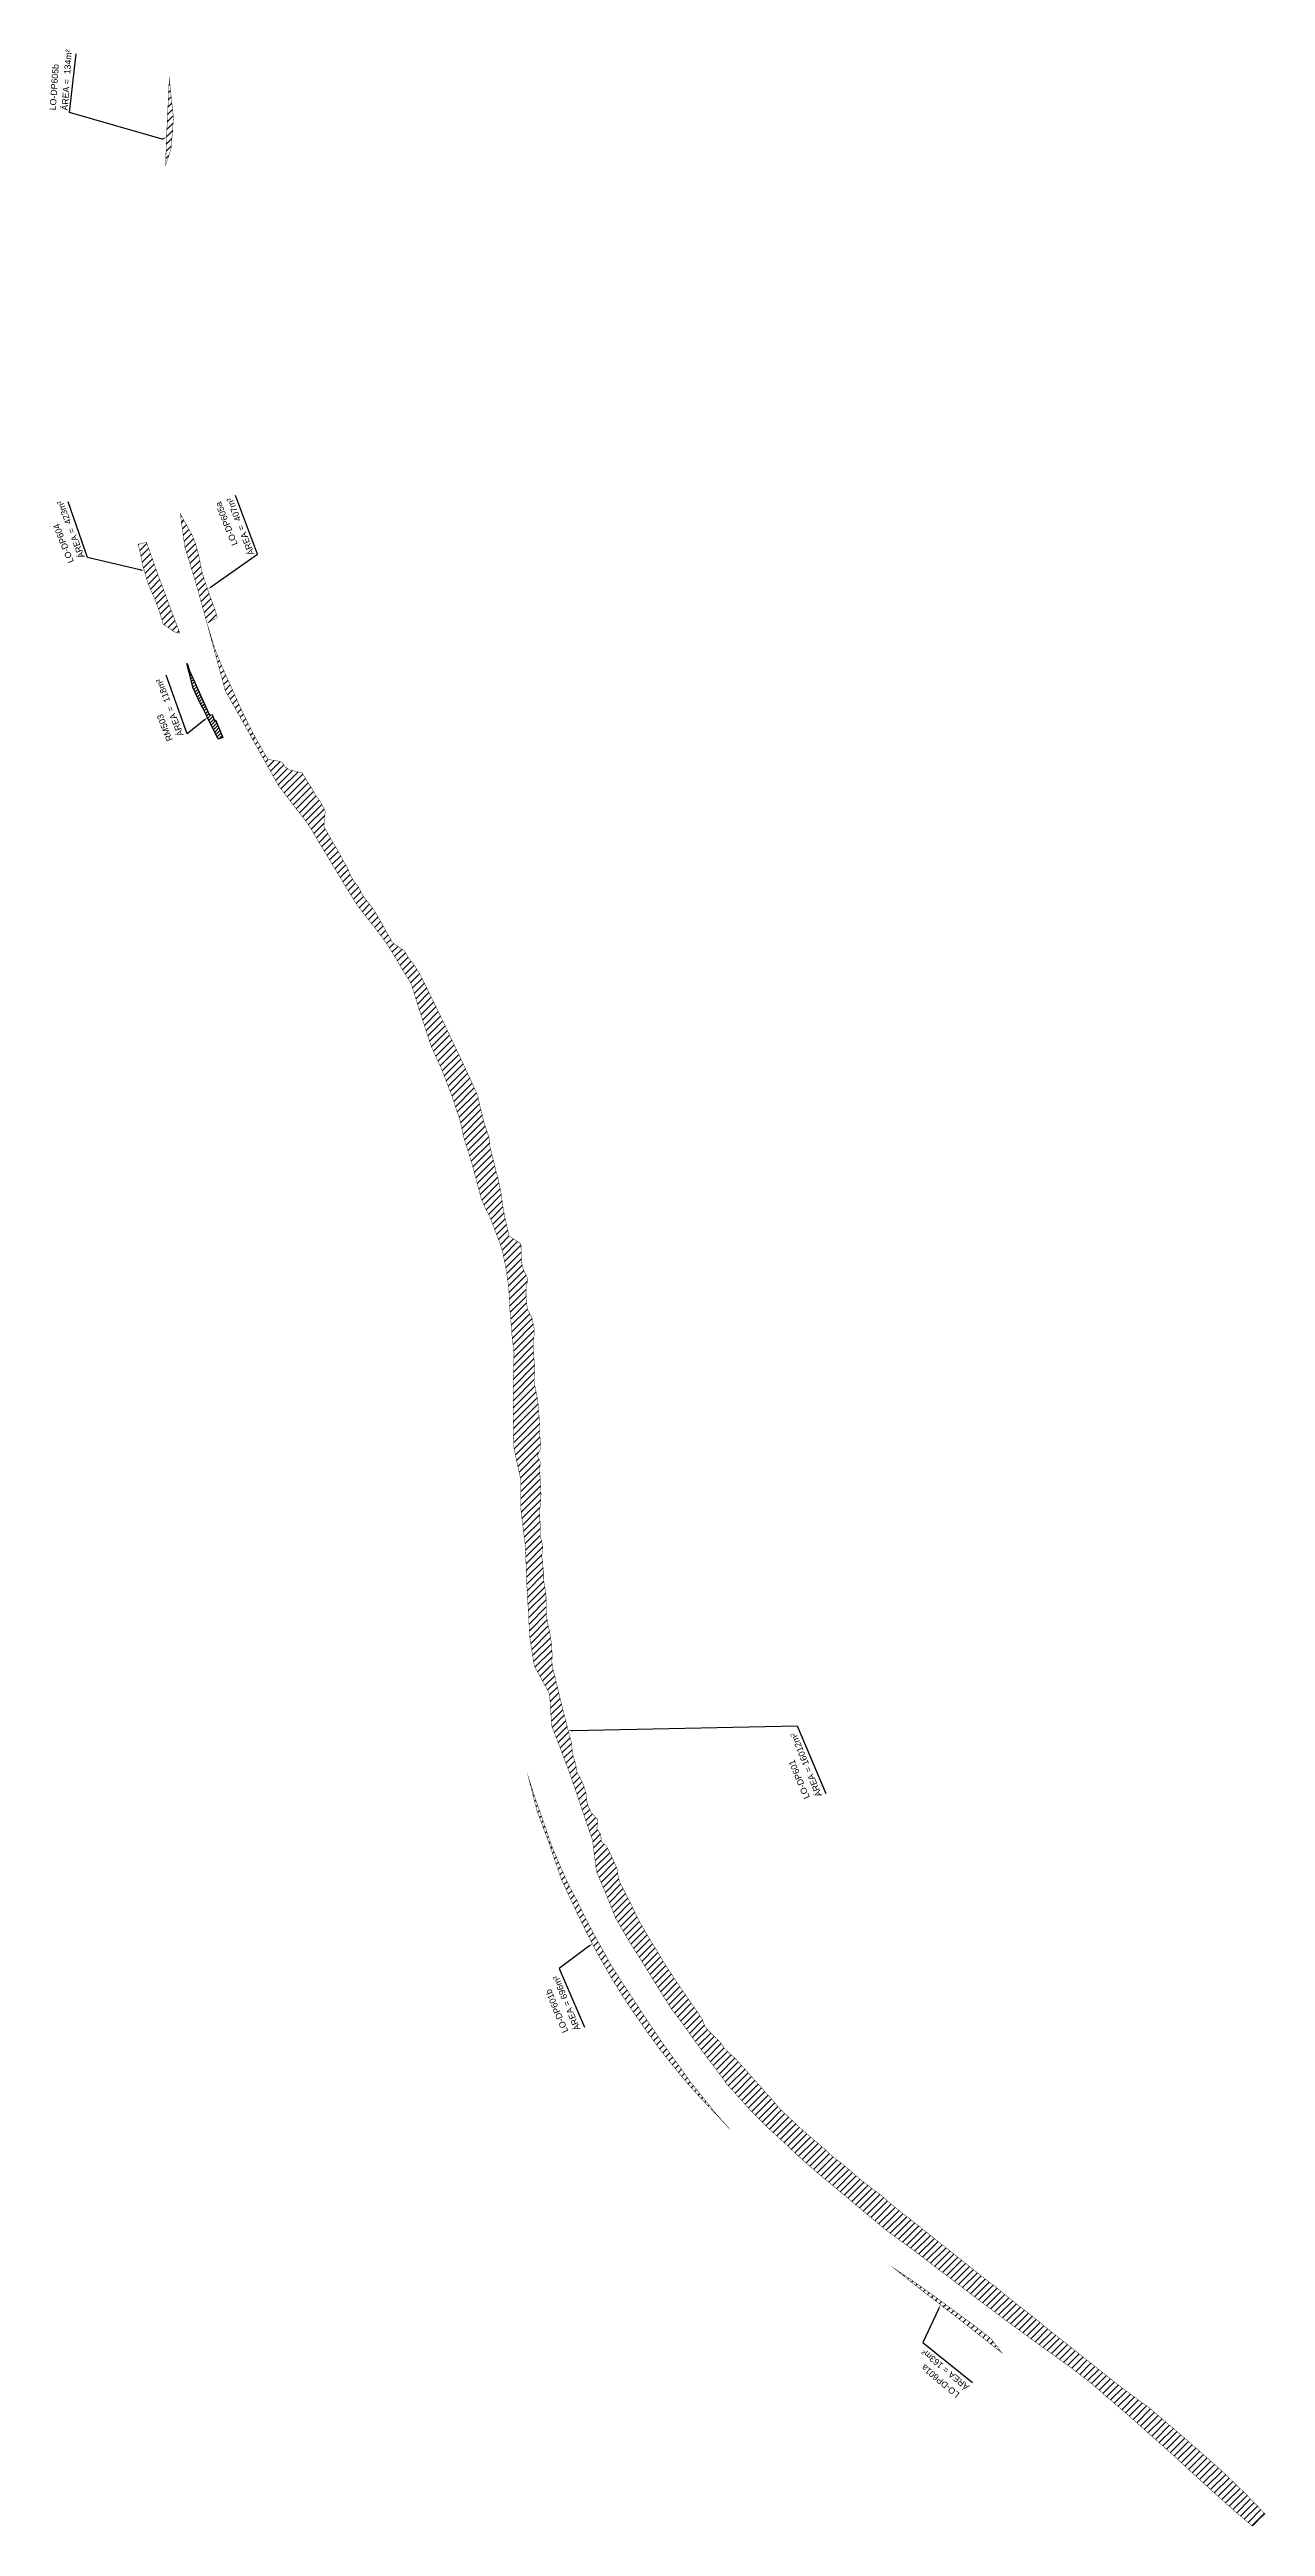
# Model space of a CAD drawing. Header units: metres. Extents: x 287051 to 328239, y 7396995 to 7466021.
# Drawn here: x 300303 to 301079, y 7443921 to 7445502 of the extents above; entities that cross this region are included whole.
import ezdxf

# ---------------------------------------------------------------- set-up
doc = ezdxf.new("R2010")
doc.units = ezdxf.units.M
doc.header["$LTSCALE"] = 10
for name, color, linetype in [('DESAPROPRIAÇÃO', 160, 'Continuous'), ('DESOCUPAÇÃO', 50, 'Continuous'), ('U-HZ-TEXTO-DESAP', 2, 'Continuous')]:
    doc.layers.add(name, color=color, linetype=linetype)
doc.styles.add('ARIAL', font='arial.ttf')
pattern_1 = [(45, (0, 0), (-2.245064030267288, 2.245064030267288), [])]

msp = doc.modelspace()

# ---------------------------------------------------------------- texts
at = {"layer": 'U-HZ-TEXTO-DESAP', "style": 'ARIAL'}
for s, height, rotation, p in [('ÁREA =  134m²', 3.999999999999992, 86.09070237035795, (300314.321215568, 7445463.026507759, 5)), ('LO-DP605b', 3.999999999999992, 86.09070237035795, (300306.6349565559, 7445463.141525963, 5)), ('ÁREA =  423m²', 3.999999999999992, 111.5470453836983, (300325.2579134128, 7445178.346908735, 3)), ('LO-DP605a', 3.999999999999992, 111.5470453836983, (300422.921665027, 7445186.308542667, 5)), ('ÁREA =  407m²', 3.999999999999992, 111.5470453836983, (300433.591793481, 7445180.186958089, 5)), ('LO-DP604', 3.999999999999992, 111.5470453836983, (300318.268452319, 7445175.147027424, 3)), ('ÁREA =  118m²', 3.999999999999992, 111.5470453836983, (300388.3959177485, 7445064.641966379, 1366)), ('RM503', 3.999999999999992, 111.5470453836983, (300381.4174796171, 7445061.41416889, 1366)), ('ÁREA = 16012m²', 4, 112.3882551120978, (300795.9663044214, 7444387.634629093, 702.6648415992363)), ('  LO-DP601', 4, 112.3882551120978, (300789.4148564757, 7444383.385033398, 702.6648415992363)), ('  LO-DP601b', 4, 112.3882551120978, (300635.2161775384, 7444234.089109793, 702.6648415992363)), ('ÁREA = 696m²', 4, 112.3882551120978, (300641.7676254841, 7444238.338705488, 702.6648415992363)), ('ÁREA = 163m²', 4, 140.1333812152743, (300890.3454769524, 7444010.485656809, 702.6648415992363)), ('  LO-DP601a', 4, 140.1333812152743, (300886.5256205816, 7444003.674692775, 702.6648415992363))]:
    msp.add_text(s, height=height, rotation=rotation, dxfattribs=at).set_placement(p)

# ---------------------------------------------------------------- hatches: boundary and pattern name
at = {"layer": 'DESAPROPRIAÇÃO', "transparency": 33554687}
h = msp.add_hatch(dxfattribs=at)
h.set_pattern_fill('ANSI31', color=256)
h.set_pattern_definition(pattern_1)
h.paths.add_polyline_path([(300376.8362253971, 7445428.475102174), (300377.3030595746, 7445443.929002675), (300379.136476839, 7445483.388173542), (300380.6697875159, 7445468.686203543), (300381.1337819784, 7445464.598080299), (300381.5249833025, 7445461.151316694), (300381.8248674717, 7445458.509122569), (300381.4901247912, 7445454.091389905), (300381.4014902786, 7445449.964260583), (300381.0524091467, 7445448.219093566), (300380.7016080996, 7445444.173734403), (300380.334019726, 7445438.833810254), (300378.6442914322, 7445433.65266883)])
h = msp.add_hatch(dxfattribs=at)
h.set_pattern_fill('ANSI31', color=256)
h.set_pattern_definition(pattern_1)
h.paths.add_polyline_path([(300409.8130057958, 7445139.360031469), (300403.2342469787, 7445135.805621661), (300396.0174327976, 7445161.930558554), (300389.1623683354, 7445184.227044481), (300386.1588453366, 7445205.748818586), (300393.3960192841, 7445192.534631068), (300393.751326921, 7445191.904201053), (300395.8105046766, 7445186.799620871), (300397.2754548009, 7445181.728342536), (300398.41863685, 7445176.728616684), (300399.3200736521, 7445171.903723914), (300400.3371883288, 7445167.448207158), (300401.778908036, 7445163.036977539), (300403.3435097703, 7445158.376539285), (300404.7742576512, 7445153.832374259), (300406.5212059236, 7445149.37470119), (300408.252705104, 7445144.591068154), (300409.754331308, 7445139.616095175)])
h = msp.add_hatch(dxfattribs=at)
h.set_pattern_fill('ANSI31', color=256)
h.set_pattern_definition(pattern_1)
h.paths.add_polyline_path([(300359.2085545486, 7445186.123457087), (300364.5488453886, 7445187.500612088), (300371.5275044387, 7445167.858512006), (300379.1142798939, 7445147.34500442), (300385.8783880778, 7445129.420862703), (300382.6948958092, 7445130.138761548), (300375.1727828989, 7445135.198184405), (300374.2847120469, 7445138.685229827), (300372.9371940809, 7445143.04431262), (300371.1746381817, 7445147.816714176), (300369.4844905455, 7445152.390974496), (300367.3288704592, 7445156.976357015), (300365.265351417, 7445162.090382671), (300363.7797011151, 7445167.248078846), (300362.3428032362, 7445172.337758176), (300361.2784391887, 7445177.494261629), (300360.1978891221, 7445182.540487767), (300360.1551912757, 7445182.777082219)])
h = msp.add_hatch(dxfattribs=at)
h.set_pattern_fill('ANSI31', color=256)
h.set_pattern_definition(pattern_1)
edge = h.paths.add_edge_path()
edge.add_line((300469.5524730311, 7445004.645453618), (300478.9033578402, 7444988.949455011))
edge.add_line((300478.9033578402, 7444988.949455011), (300494.2708120078, 7444963.561865927))
edge.add_line((300494.2708120078, 7444963.561865927), (300499.4740577605, 7444955.29284729))
edge.add_line((300499.4740577605, 7444955.29284729), (300512.6961633516, 7444938.433893185))
edge.add_line((300512.6961633516, 7444938.433893185), (300518.6132539695, 7444930.285253321))
edge.add_line((300518.6132539695, 7444930.285253321), (300528.5443931767, 7444913.87666463))
edge.add_line((300528.5443931767, 7444913.87666463), (300533.6334571185, 7444905.554027939))
edge.add_line((300533.6334571185, 7444905.554027939), (300538.0572812944, 7444891.327554871))
edge.add_line((300538.0572812944, 7444891.327554871), (300544.5366519376, 7444871.343814374))
edge.add_line((300544.5366519376, 7444871.343814374), (300546.4165636941, 7444865.769275534))
edge.add_line((300546.4165636941, 7444865.769275534), (300553.2436795291, 7444850.691141285))
edge.add_line((300553.2436795291, 7444850.691141285), (300559.9850566409, 7444832.939363713))
edge.add_line((300559.9850566409, 7444832.939363713), (300564.9975843049, 7444817.96626545))
edge.add_line((300564.9975843049, 7444817.96626545), (300567.0022479596, 7444808.238214603))
edge.add_line((300567.0022479596, 7444808.238214603), (300572.5632702176, 7444790.334290091))
edge.add_line((300572.5632702176, 7444790.334290091), (300578.310696692, 7444768.471668674))
edge.add_line((300578.310696692, 7444768.471668674), (300580.6065131927, 7444763.13224693))
edge.add_line((300580.6065131927, 7444763.13224693), (300584.1149752547, 7444756.150793948))
edge.add_line((300584.1149752547, 7444756.150793948), (300589.9426588931, 7444740.942197034))
edge.add_line((300589.9426588931, 7444740.942197034), (300591.8751657041, 7444735.096783266))
edge.add_line((300591.8751657041, 7444735.096783266), (300593.9923723042, 7444724.877266861))
edge.add_line((300593.9923723042, 7444724.877266861), (300595.9019420822, 7444711.950744551))
edge.add_line((300595.9019420822, 7444711.950744551), (300596.5218022967, 7444699.592323615))
edge.add_line((300596.5218022967, 7444699.592323615), (300598.1142487073, 7444679.663524897))
edge.add_line((300598.1142487073, 7444679.663524897), (300599.295131257, 7444669.792739962))
edge.add_line((300599.295131257, 7444669.792739962), (300598.7325065532, 7444651.97842801))
edge.add_line((300598.7325065532, 7444651.97842801), (300598.7244209399, 7444631.248424213))
edge.add_line((300598.7244209399, 7444631.248424213), (300599.1760080458, 7444609.681506153))
edge.add_line((300599.1760080458, 7444609.681506153), (300601.1244836189, 7444600.189371154))
edge.add_line((300601.1244836189, 7444600.189371154), (300603.6993847255, 7444588.592820073))
edge.add_line((300603.6993847255, 7444588.592820073), (300603.6649765733, 7444570.654667463))
edge.add_line((300603.6649765733, 7444570.654667463), (300604.1899587346, 7444565.268449764))
edge.add_line((300604.1899587346, 7444565.268449764), (300606.5612542993, 7444546.582259121))
edge.add_line((300606.5612542993, 7444546.582259121), (300607.3934316257, 7444523.287929357))
edge.add_line((300607.3934316257, 7444523.287929357), (300608.5676971895, 7444502.524755021))
edge.add_line((300608.5676971895, 7444502.524755021), (300609.2864950837, 7444488.323788173))
edge.add_line((300609.2864950837, 7444488.323788173), (300611.7657922249, 7444473.189537297))
edge.add_line((300611.7657922249, 7444473.189537297), (300612.3855662124, 7444469.750394126))
edge.add_line((300612.3855662124, 7444469.750394126), (300618.3338068604, 7444458.983623452))
edge.add_line((300618.3338068604, 7444458.983623452), (300621.9649469246, 7444452.372340084))
edge.add_line((300621.9649469246, 7444452.372340084), (300622.8773956174, 7444438.615792876))
edge.add_line((300622.8773956174, 7444438.615792876), (300623.3919905279, 7444431.813946298))
edge.add_line((300623.3919905279, 7444431.813946298), (300627.9560221256, 7444419.879026797))
edge.add_line((300627.9560221256, 7444419.879026797), (300630.8304296306, 7444412.130207115))
edge.add_line((300630.8304296306, 7444412.130207115), (300634.784332688, 7444401.783221693))
edge.add_line((300634.784332688, 7444401.783221693), (300638.2624032183, 7444391.770001625))
edge.add_line((300638.2624032183, 7444391.770001625), (300642.6298450112, 7444378.70968731))
edge.add_line((300642.6298450112, 7444378.70968731), (300649.3669309677, 7444359.088421246))
edge.add_line((300649.3669309677, 7444359.088421246), (300651.2965489687, 7444343.631238129))
edge.add_line((300651.2965489687, 7444343.631238129), (300652.0164885856, 7444338.6399146))
edge.add_line((300652.0164885856, 7444338.6399146), (300657.5682784672, 7444325.657025257))
edge.add_line((300657.5682784672, 7444325.657025257), (300662.104906928, 7444314.291876172))
edge.add_line((300662.104906928, 7444314.291876172), (300664.2339139161, 7444308.955605111))
edge.add_line((300664.2339139161, 7444308.955605111), (300673.0944958634, 7444293.741047726))
edge.add_line((300673.0944958634, 7444293.741047726), (300682.1923538306, 7444279.442136253))
edge.add_line((300682.1923538306, 7444279.442136253), (300691.9764190072, 7444263.57333097))
edge.add_line((300691.9764190072, 7444263.57333097), (300699.6522313047, 7444251.398563378))
edge.add_line((300699.6522313047, 7444251.398563378), (300706.2907757388, 7444242.6223972))
edge.add_line((300706.2907757388, 7444242.6223972), (300713.0003145784, 7444233.119261517))
edge.add_line((300713.0003145784, 7444233.119261517), (300720.5158239118, 7444222.870223832))
edge.add_line((300720.5158239118, 7444222.870223832), (300729.4166727733, 7444211.180410071))
edge.add_line((300729.4166727733, 7444211.180410071), (300735.2160901348, 7444203.061721019))
edge.add_line((300735.2160901348, 7444203.061721019), (300746.3746814102, 7444190.77545145))
edge.add_line((300746.3746814102, 7444190.77545145), (300751.2481097457, 7444185.405710329))
edge.add_line((300751.2481097457, 7444185.405710329), (300762.3058902102, 7444174.430799791))
edge.add_line((300762.3058902102, 7444174.430799791), (300772.6108140845, 7444165.040133125))
edge.add_line((300772.6108140845, 7444165.040133125), (300780.7494145504, 7444157.306076199))
edge.add_line((300780.7494145504, 7444157.306076199), (300793.691685418, 7444145.938862026))
edge.add_line((300793.691685418, 7444145.938862026), (300808.2619154719, 7444133.86681679))
edge.add_line((300808.2619154719, 7444133.86681679), (300823.9359739657, 7444120.707361197))
edge.add_line((300823.9359739657, 7444120.707361197), (300837.2964689705, 7444109.57802383))
edge.add_line((300837.2964689705, 7444109.57802383), (300850.9294701227, 7444099.671306823))
edge.add_line((300850.9294701227, 7444099.671306823), (300863.1643800038, 7444090.408682023))
edge.add_line((300863.1643800038, 7444090.408682023), (300879.1430583736, 7444078.251829471))
edge.add_line((300879.1430583736, 7444078.251829471), (300896.9942303915, 7444064.623592648))
edge.add_line((300896.9942303915, 7444064.623592648), (300915.8392795168, 7444050.501392653))
edge.add_line((300915.8392795168, 7444050.501392653), (300932.2665975638, 7444038.522343736))
edge.add_line((300932.2665975638, 7444038.522343736), (300953.651352832, 7444023.083048697))
edge.add_line((300953.651352832, 7444023.083048697), (300966.9875080843, 7444012.876901903))
edge.add_line((300966.9875080843, 7444012.876901903), (300976.7419300564, 7444004.471231724))
edge.add_line((300976.7419300564, 7444004.471231724), (300994.3566726452, 7443989.280797826))
edge.add_line((300994.3566726452, 7443989.280797826), (301008.4410902048, 7443976.736333895))
edge.add_line((301008.4410902048, 7443976.736333895), (301019.2714354789, 7443967.178620086))
edge.add_line((301019.2714354789, 7443967.178620086), (301032.718676717, 7443954.658045068))
edge.add_line((301032.718676717, 7443954.658045068), (301045.9546681893, 7443942.606038357))
edge.add_line((301045.9546681893, 7443942.606038357), (301059.7824632813, 7443930.324561964))
edge.add_line((301059.7824632813, 7443930.324561964), (301070.86775415, 7443920.961479871))
edge.add_line((301070.86775415, 7443920.961479871), (301078.9416582063, 7443928.754115812))
edge.add_line((301078.9416582063, 7443928.754115812), (301065.923152785, 7443942.16155865))
edge.add_line((301065.923152785, 7443942.16155865), (301054.7917795396, 7443952.891085961))
edge.add_line((301054.7917795396, 7443952.891085961), (301050.8068998335, 7443956.693136729))
edge.add_line((301050.8068998335, 7443956.693136729), (301027.806826456, 7443976.974532492))
edge.add_line((301027.806826456, 7443976.974532492), (301005.1734043812, 7443996.333424356))
edge.add_line((301005.1734043812, 7443996.333424356), (301004.6808641067, 7443996.713318383))
edge.add_line((301004.6808641067, 7443996.713318383), (301000.6082726735, 7443999.650967577))
edge.add_line((301000.6082726735, 7443999.650967577), (300996.4592759087, 7444002.707386956))
edge.add_line((300996.4592759087, 7444002.707386956), (300992.4957200734, 7444005.635858344))
edge.add_line((300992.4957200734, 7444005.635858344), (300988.6769501171, 7444008.485824819))
edge.add_line((300988.6769501171, 7444008.485824819), (300984.6206434156, 7444011.513066114))
edge.add_line((300984.6206434156, 7444011.513066114), (300980.6850803122, 7444014.647225997))
edge.add_line((300980.6850803122, 7444014.647225997), (300976.6225663405, 7444017.882485597))
edge.add_line((300976.6225663405, 7444017.882485597), (300972.7143448777, 7444020.99487145))
edge.add_line((300972.7143448777, 7444020.99487145), (300968.9771226679, 7444023.921783441))
edge.add_line((300968.9771226679, 7444023.921783441), (300965.0597172392, 7444027.070898307))
edge.add_line((300965.0597172392, 7444027.070898307), (300961.1308669986, 7444030.222178546))
edge.add_line((300961.1308669986, 7444030.222178546), (300957.219275411, 7444033.274134115))
edge.add_line((300957.219275411, 7444033.274134115), (300953.3449089736, 7444036.481532921))
edge.add_line((300953.3449089736, 7444036.481532921), (300949.3489536584, 7444039.527270219))
edge.add_line((300949.3489536584, 7444039.527270219), (300945.4815367932, 7444042.667603321))
edge.add_line((300945.4815367932, 7444042.667603321), (300941.5349457103, 7444045.722663966))
edge.add_line((300941.5349457103, 7444045.722663966), (300937.7396281483, 7444048.827940507))
edge.add_line((300937.7396281483, 7444048.827940507), (300933.8940021395, 7444052.051099517))
edge.add_line((300933.8940021395, 7444052.051099517), (300929.9497456942, 7444055.237748551))
edge.add_line((300929.9497456942, 7444055.237748551), (300925.9687602234, 7444058.388067183))
edge.add_line((300925.9687602234, 7444058.388067183), (300922.0010312113, 7444061.397362143))
edge.add_line((300922.0010312113, 7444061.397362143), (300918.1678619569, 7444064.483473689))
edge.add_line((300918.1678619569, 7444064.483473689), (300917.2801095426, 7444065.202169855))
edge.add_line((300917.2801095426, 7444065.202169855), (300914.2047602108, 7444067.610356402))
edge.add_line((300914.2047602108, 7444067.610356402), (300910.3951984546, 7444070.65848862))
edge.add_line((300910.3951984546, 7444070.65848862), (300906.4678352218, 7444074.053397316))
edge.add_line((300906.4678352218, 7444074.053397316), (300902.4276585754, 7444076.968999355))
edge.add_line((300902.4276585754, 7444076.968999355), (300898.4859820129, 7444080.108027807))
edge.add_line((300898.4859820129, 7444080.108027807), (300894.6325679629, 7444083.176766742))
edge.add_line((300894.6325679629, 7444083.176766742), (300890.6234028488, 7444086.369540974))
edge.add_line((300890.6234028488, 7444086.369540974), (300886.7162573, 7444089.481070003))
edge.add_line((300886.7162573, 7444089.481070003), (300882.7849866068, 7444092.611811544))
edge.add_line((300882.7849866068, 7444092.611811544), (300879.0538580308, 7444095.583166136))
edge.add_line((300879.0538580308, 7444095.583166136), (300875.1078009218, 7444098.725683119))
edge.add_line((300875.1078009218, 7444098.725683119), (300871.2479713567, 7444101.799531171))
edge.add_line((300871.2479713567, 7444101.799531171), (300867.0432775174, 7444105.14801839))
edge.add_line((300867.0432775174, 7444105.14801839), (300863.2360385153, 7444108.179984955))
edge.add_line((300863.2360385153, 7444108.179984955), (300859.2838809429, 7444111.327360157))
edge.add_line((300859.2838809429, 7444111.327360157), (300855.8146758976, 7444114.090127007))
edge.add_line((300855.8146758976, 7444114.090127007), (300851.5742688601, 7444117.467055105))
edge.add_line((300851.5742688601, 7444117.467055105), (300847.8457125859, 7444120.235904351))
edge.add_line((300847.8457125859, 7444120.235904351), (300843.8059757873, 7444123.628083061))
edge.add_line((300843.8059757873, 7444123.628083061), (300839.9476541592, 7444126.588389461))
edge.add_line((300839.9476541592, 7444126.588389461), (300836.3746692066, 7444129.931496108))
edge.add_line((300836.3746692066, 7444129.931496108), (300832.2084368663, 7444133.437969134))
edge.add_line((300832.2084368663, 7444133.437969134), (300828.1210051998, 7444136.299719936))
edge.add_line((300828.1210051998, 7444136.299719936), (300824.4472061629, 7444139.20720915))
edge.add_line((300824.4472061629, 7444139.20720915), (300820.6210822791, 7444142.164978241))
edge.add_line((300820.6210822791, 7444142.164978241), (300816.4974867995, 7444145.774424351))
edge.add_line((300816.4974867995, 7444145.774424351), (300812.8356282161, 7444148.899746171))
edge.add_line((300812.8356282161, 7444148.899746171), (300809.2307200669, 7444151.876999309))
edge.add_line((300809.2307200669, 7444151.876999309), (300805.5669465625, 7444154.761086461))
edge.add_line((300805.5669465625, 7444154.761086461), (300801.7141187947, 7444157.940754957))
edge.add_line((300801.7141187947, 7444157.940754957), (300798.1686651644, 7444161.143074111))
edge.add_line((300798.1686651644, 7444161.143074111), (300794.469578839, 7444164.51867971))
edge.add_line((300794.469578839, 7444164.51867971), (300790.6262390793, 7444167.679395583))
edge.add_line((300790.6262390793, 7444167.679395583), (300786.9755020291, 7444170.770978923))
edge.add_line((300786.9755020291, 7444170.770978923), (300783.3303045855, 7444173.998144208))
edge.add_line((300783.3303045855, 7444173.998144208), (300779.9641912075, 7444177.236794179))
edge.add_line((300779.9641912075, 7444177.236794179), (300776.5399654027, 7444180.332562172))
edge.add_line((300776.5399654027, 7444180.332562172), (300772.8419199396, 7444183.841156066))
edge.add_line((300772.8419199396, 7444183.841156066), (300769.5158047514, 7444186.925406518))
edge.add_line((300769.5158047514, 7444186.925406518), (300766.3949721904, 7444190.515926861))
edge.add_line((300766.3949721904, 7444190.515926861), (300763.1568316176, 7444194.345388053))
edge.add_line((300763.1568316176, 7444194.345388053), (300759.9723341121, 7444197.75850923))
edge.add_line((300759.9723341121, 7444197.75850923), (300756.8694712279, 7444201.475023291))
edge.add_line((300756.8694712279, 7444201.475023291), (300753.5147532431, 7444205.127776303))
edge.add_line((300753.5147532431, 7444205.127776303), (300750.3106142806, 7444208.638208378))
edge.add_line((300750.3106142806, 7444208.638208378), (300747.1495028798, 7444212.356367536))
edge.add_line((300747.1495028798, 7444212.356367536), (300743.8075847366, 7444215.929621048))
edge.add_line((300743.8075847366, 7444215.929621048), (300740.4217357917, 7444219.776344084))
edge.add_line((300740.4217357917, 7444219.776344084), (300736.5597995527, 7444223.087001436))
edge.add_line((300736.5597995527, 7444223.087001436), (300733.5955720273, 7444226.014940931))
edge.add_line((300733.5955720273, 7444226.014940931), (300730.8697706672, 7444230.19662011))
edge.add_line((300730.8697706672, 7444230.19662011), (300726.8652433601, 7444233.838373934))
edge.add_line((300726.8652433601, 7444233.838373934), (300723.6496090927, 7444237.124057915))
edge.add_line((300723.6496090927, 7444237.124057915), (300721.1571025833, 7444239.99378222))
edge.add_line((300721.1571025833, 7444239.99378222), (300719.5494427452, 7444244.411538501))
edge.add_line((300719.5494427452, 7444244.411538501), (300716.5683817112, 7444249.144445914))
edge.add_line((300716.5683817112, 7444249.144445914), (300713.4605058611, 7444253.335788579))
edge.add_line((300713.4605058611, 7444253.335788579), (300710.7862305992, 7444257.243541856))
edge.add_line((300710.7862305992, 7444257.243541856), (300708.2005076899, 7444261.029825298))
edge.add_line((300708.2005076899, 7444261.029825298), (300705.5870023749, 7444264.856790618))
edge.add_line((300705.5870023749, 7444264.856790618), (300702.8377401201, 7444268.786430051))
edge.add_line((300702.8377401201, 7444268.786430051), (300700.0680151403, 7444273.034378927))
edge.add_line((300700.0680151403, 7444273.034378927), (300697.3789094369, 7444277.009292011))
edge.add_line((300697.3789094369, 7444277.009292011), (300694.88497419, 7444281.01590366))
edge.add_line((300694.88497419, 7444281.01590366), (300692.4115095549, 7444285.123274691))
edge.add_line((300692.4115095549, 7444285.123274691), (300689.9050058314, 7444289.360272933))
edge.add_line((300689.9050058314, 7444289.360272933), (300687.2560509507, 7444293.483189164))
edge.add_line((300687.2560509507, 7444293.483189164), (300684.8248341894, 7444297.654451317))
edge.add_line((300684.8248341894, 7444297.654451317), (300682.4390786175, 7444301.697929175))
edge.add_line((300682.4390786175, 7444301.697929175), (300680.1033701187, 7444305.71129976))
edge.add_line((300680.1033701187, 7444305.71129976), (300677.8111061052, 7444309.945637937))
edge.add_line((300677.8111061052, 7444309.945637937), (300675.6841804944, 7444314.444670547))
edge.add_line((300675.6841804944, 7444314.444670547), (300673.7111594171, 7444318.576700306))
edge.add_line((300673.7111594171, 7444318.576700306), (300671.3710982624, 7444322.969694751))
edge.add_line((300671.3710982624, 7444322.969694751), (300669.0993455546, 7444327.609608588))
edge.add_line((300669.0993455546, 7444327.609608588), (300666.9637179819, 7444331.642051859))
edge.add_line((300666.9637179819, 7444331.642051859), (300665.9860680759, 7444334.667512047))
edge.add_line((300665.9860680759, 7444334.667512047), (300665.503631004, 7444337.313330412))
edge.add_line((300665.503631004, 7444337.313330412), (300665.3444537927, 7444339.998058138))
edge.add_line((300665.3444537927, 7444339.998058138), (300662.9962895336, 7444345.476751828))
edge.add_line((300662.9962895336, 7444345.476751828), (300660.9038514765, 7444350.032013333))
edge.add_line((300660.9038514765, 7444350.032013333), (300658.1694021113, 7444355.302809519))
edge.add_line((300658.1694021113, 7444355.302809519), (300654.9457312227, 7444358.054282346))
edge.add_line((300654.9457312227, 7444358.054282346), (300654.7223402976, 7444362.41228696))
edge.add_line((300654.7223402976, 7444362.41228696), (300652.1925121703, 7444366.206162805))
edge.add_line((300652.1925121703, 7444366.206162805), (300652.7165004379, 7444372.022612596))
edge.add_line((300652.7165004379, 7444372.022612596), (300648.2840040476, 7444376.891414725))
edge.add_line((300648.2840040476, 7444376.891414725), (300646.7638109164, 7444380.315588359))
edge.add_line((300646.7638109164, 7444380.315588359), (300645.5880913402, 7444384.13806666))
edge.add_line((300645.5880913402, 7444384.13806666), (300645.1954690284, 7444389.12666206))
edge.add_line((300645.1954690284, 7444389.12666206), (300643.4760320358, 7444394.70446635))
edge.add_line((300643.4760320358, 7444394.70446635), (300641.0045211645, 7444399.467415474))
edge.add_line((300641.0045211645, 7444399.467415474), (300639.1646168871, 7444402.952046186))
edge.add_line((300639.1646168871, 7444402.952046186), (300638.7434053167, 7444407.504181853))
edge.add_line((300638.7434053167, 7444407.504181853), (300637.0769961617, 7444412.218640885))
edge.add_line((300637.0769961617, 7444412.218640885), (300636.4136470183, 7444416.488107432))
edge.add_line((300636.4136470183, 7444416.488107432), (300635.7828256234, 7444421.778016359))
edge.add_line((300635.7828256234, 7444421.778016359), (300634.4231899921, 7444426.659834962))
edge.add_line((300634.4231899921, 7444426.659834962), (300633.3265461086, 7444431.002659149))
edge.add_line((300633.3265461086, 7444431.002659149), (300632.1062856797, 7444435.833869351))
edge.add_line((300632.1062856797, 7444435.833869351), (300630.805235096, 7444440.861806705))
edge.add_line((300630.805235096, 7444440.861806705), (300629.6391738043, 7444445.598877877))
edge.add_line((300629.6391738043, 7444445.598877877), (300628.6554954245, 7444449.492348562))
edge.add_line((300628.6554954245, 7444449.492348562), (300627.4610174519, 7444454.763485615))
edge.add_line((300627.4610174519, 7444454.763485615), (300626.3403062659, 7444459.163815768))
edge.add_line((300626.3403062659, 7444459.163815768), (300625.2475061437, 7444463.829217962))
edge.add_line((300625.2475061437, 7444463.829217962), (300623.9811141374, 7444468.49560098))
edge.add_line((300623.9811141374, 7444468.49560098), (300623.4570253518, 7444472.561025588))
edge.add_line((300623.4570253518, 7444472.561025588), (300623.6051613043, 7444477.277569822))
edge.add_line((300623.6051613043, 7444477.277569822), (300623.3533226986, 7444482.600793876))
edge.add_line((300623.3533226986, 7444482.600793876), (300622.6904660919, 7444487.578534133))
edge.add_line((300622.6904660919, 7444487.578534133), (300621.9214230242, 7444492.531358506))
edge.add_line((300621.9214230242, 7444492.531358506), (300620.7794392247, 7444497.315139769))
edge.add_line((300620.7794392247, 7444497.315139769), (300620.1022296427, 7444501.751229494))
edge.add_line((300620.1022296427, 7444501.751229494), (300619.8826521849, 7444505.347425879))
edge.add_line((300619.8826521849, 7444505.347425879), (300619.7401299171, 7444510.816550384))
edge.add_line((300619.7401299171, 7444510.816550384), (300619.6625794941, 7444516.242206923))
edge.add_line((300619.6625794941, 7444516.242206923), (300617.9759559055, 7444525.632319788))
edge.add_line((300617.9759559055, 7444525.632319788), (300618.0062283182, 7444530.391138994))
edge.add_line((300618.0062283182, 7444530.391138994), (300617.5767842719, 7444535.658023736))
edge.add_line((300617.5767842719, 7444535.658023736), (300616.9227158072, 7444540.01117342))
edge.add_line((300616.9227158072, 7444540.01117342), (300617.6963572038, 7444546.04793525))
edge.add_line((300617.6963572038, 7444546.04793525), (300616.6202361043, 7444550.724339012))
edge.add_line((300616.6202361043, 7444550.724339012), (300615.8831162206, 7444553.927575338))
edge.add_line((300615.8831162206, 7444553.927575338), (300616.1204443083, 7444559.793669711))
edge.add_line((300616.1204443083, 7444559.793669711), (300615.6740445826, 7444564.887853599))
edge.add_line((300615.6740445826, 7444564.887853599), (300615.5925931999, 7444569.325322856))
edge.add_line((300615.5925931999, 7444569.325322856), (300616.1994371068, 7444574.136329555))
edge.add_line((300616.1994371068, 7444574.136329555), (300616.5219364027, 7444579.576026424))
edge.add_line((300616.5219364027, 7444579.576026424), (300616.2585543177, 7444584.900814582))
edge.add_line((300616.2585543177, 7444584.900814582), (300615.8975238692, 7444589.827382642))
edge.add_line((300615.8975238692, 7444589.827382642), (300615.7849737328, 7444594.586107491))
edge.add_line((300615.7849737328, 7444594.586107491), (300615.9231313127, 7444600.624200677))
edge.add_line((300615.9231313127, 7444600.624200677), (300614.1800997701, 7444604.438073747))
edge.add_line((300614.1800997701, 7444604.438073747), (300616.1960065156, 7444608.519627085))
edge.add_line((300616.1960065156, 7444608.519627085), (300615.9944951275, 7444614.977020238))
edge.add_line((300615.9944951275, 7444614.977020238), (300615.4709129839, 7444619.821266219))
edge.add_line((300615.4709129839, 7444619.821266219), (300615.6617269142, 7444624.99125052))
edge.add_line((300615.6617269142, 7444624.99125052), (300615.2273200455, 7444630.147400619))
edge.add_line((300615.2273200455, 7444630.147400619), (300614.8405624121, 7444635.033921321))
edge.add_line((300614.8405624121, 7444635.033921321), (300614.2985422248, 7444640.597294985))
edge.add_line((300614.2985422248, 7444640.597294985), (300613.1764557959, 7444645.899514383))
edge.add_line((300613.1764557959, 7444645.899514383), (300612.2195554373, 7444650.451882352))
edge.add_line((300612.2195554373, 7444650.451882352), (300612.1687637096, 7444654.824685651))
edge.add_line((300612.1687637096, 7444654.824685651), (300612.6115409356, 7444660.204873703))
edge.add_line((300612.6115409356, 7444660.204873703), (300612.0289374075, 7444665.641573802))
edge.add_line((300612.0289374075, 7444665.641573802), (300611.7448389795, 7444670.66113228))
edge.add_line((300611.7448389795, 7444670.66113228), (300611.4277271948, 7444675.375610015))
edge.add_line((300611.4277271948, 7444675.375610015), (300611.9725005726, 7444680.418876049))
edge.add_arc((300593.4772507834, 7444683.505868932), 18.75110102963308, 350.5242616268894, 368.953435770151)
edge.add_line((300611.9998724326, 7444686.424135038), (300610.6104800493, 7444692.757829271))
edge.add_line((300610.6104800493, 7444692.757829271), (300607.969212802, 7444697.522925521))
edge.add_line((300607.969212802, 7444697.522925521), (300607.2967044183, 7444701.551579563))
edge.add_line((300607.2967044183, 7444701.551579563), (300606.9103264972, 7444706.233486453))
edge.add_line((300606.9103264972, 7444706.233486453), (300606.9897153775, 7444710.839570308))
edge.add_line((300606.9897153775, 7444710.839570308), (300608.0580895547, 7444717.379282907))
edge.add_line((300608.0580895547, 7444717.379282907), (300605.2729793471, 7444723.230193402))
edge.add_line((300605.2729793471, 7444723.230193402), (300604.1850114549, 7444727.347670765))
edge.add_line((300604.1850114549, 7444727.347670765), (300603.8289184969, 7444731.906359481))
edge.add_line((300603.8289184969, 7444731.906359481), (300603.7076577817, 7444739.617277723))
edge.add_line((300603.7076577817, 7444739.617277723), (300596.1231320215, 7444744.652053492))
edge.add_line((300596.1231320215, 7444744.652053492), (300594.418489759, 7444751.837223875))
edge.add_line((300594.418489759, 7444751.837223875), (300593.4167413108, 7444756.753834836))
edge.add_line((300593.4167413108, 7444756.753834836), (300592.4534521765, 7444761.636371388))
edge.add_line((300592.4534521765, 7444761.636371388), (300591.7291236131, 7444766.586516107))
edge.add_line((300591.7291236131, 7444766.586516107), (300590.98670401, 7444771.808699286))
edge.add_line((300590.98670401, 7444771.808699286), (300589.9555971915, 7444776.995841108))
edge.add_line((300589.9555971915, 7444776.995841108), (300589.8080256484, 7444777.709412851))
edge.add_line((300589.8080256484, 7444777.709412851), (300588.8385257841, 7444782.212600942))
edge.add_line((300588.8385257841, 7444782.212600942), (300587.4441416357, 7444787.268393998))
edge.add_line((300587.4441416357, 7444787.268393998), (300586.2573742056, 7444792.204818879))
edge.add_line((300586.2573742056, 7444792.204818879), (300585.0594405186, 7444797.077165645))
edge.add_line((300585.0594405186, 7444797.077165645), (300583.9005190688, 7444801.699379771))
edge.add_arc((300560.6851855897, 7444802.218473431), 23.22113620763873, 358.7190827678078, 372.3414081157877)
edge.add_line((300583.3697129327, 7444807.18167663), (300581.6017344418, 7444812.604478161))
edge.add_line((300581.6017344418, 7444812.604478161), (300580.0444402282, 7444817.301310767))
edge.add_line((300580.0444402282, 7444817.301310767), (300578.8120326506, 7444822.391073176))
edge.add_line((300578.8120326506, 7444822.391073176), (300577.3901311129, 7444827.993020494))
edge.add_line((300577.3901311129, 7444827.993020494), (300576.0888168647, 7444834.34296911))
edge.add_line((300576.0888168647, 7444834.34296911), (300574.5404925061, 7444837.728406626))
edge.add_line((300574.5404925061, 7444837.728406626), (300572.2170483352, 7444842.784424544))
edge.add_line((300572.2170483352, 7444842.784424544), (300569.8386635953, 7444847.930254576))
edge.add_line((300569.8386635953, 7444847.930254576), (300567.769731625, 7444852.382416508))
edge.add_line((300567.769731625, 7444852.382416508), (300565.6178935737, 7444856.989466378))
edge.add_line((300565.6178935737, 7444856.989466378), (300563.3940208766, 7444861.725861298))
edge.add_line((300563.3940208766, 7444861.725861298), (300561.2775144706, 7444866.210396572))
edge.add_line((300561.2775144706, 7444866.210396572), (300558.8424436526, 7444871.342302684))
edge.add_line((300558.8424436526, 7444871.342302684), (300556.5169457431, 7444876.216061412))
edge.add_line((300556.5169457431, 7444876.216061412), (300554.900640456, 7444879.588022412))
edge.add_line((300554.900640456, 7444879.588022412), (300552.4960400363, 7444884.581327082))
edge.add_line((300552.4960400363, 7444884.581327082), (300550.0361857105, 7444889.660990796))
edge.add_line((300550.0361857105, 7444889.660990796), (300548.1898141718, 7444893.455172108))
edge.add_line((300548.1898141718, 7444893.455172108), (300545.8407442932, 7444898.259562274))
edge.add_line((300545.8407442932, 7444898.259562274), (300543.0227260407, 7444903.989791493))
edge.add_line((300543.0227260407, 7444903.989791493), (300540.8334997757, 7444908.416702538))
edge.add_line((300540.8334997757, 7444908.416702538), (300539.1683132515, 7444911.769633775))
edge.add_line((300539.1683132515, 7444911.769633775), (300535.643131971, 7444917.476137138))
edge.add_line((300535.643131971, 7444917.476137138), (300531.8631172461, 7444922.136295139))
edge.add_line((300531.8631172461, 7444922.136295139), (300529.3076890676, 7444926.725686491))
edge.add_line((300529.3076890676, 7444926.725686491), (300523.6431896823, 7444930.413070001))
edge.add_line((300523.6431896823, 7444930.413070001), (300521.6263707057, 7444931.953366458))
edge.add_line((300521.6263707057, 7444931.953366458), (300518.9876538528, 7444936.664783444))
edge.add_line((300518.9876538528, 7444936.664783444), (300516.4760311647, 7444941.149274374))
edge.add_line((300516.4760311647, 7444941.149274374), (300514.1565462553, 7444945.290704172))
edge.add_line((300514.1565462553, 7444945.290704172), (300511.5896375885, 7444949.873907967))
edge.add_line((300511.5896375885, 7444949.873907967), (300508.4633358279, 7444954.624976103))
edge.add_line((300508.4633358279, 7444954.624976103), (300505.2619497536, 7444958.645994217))
edge.add_line((300505.2619497536, 7444958.645994217), (300502.5712693127, 7444962.1054941))
edge.add_line((300502.5712693127, 7444962.1054941), (300500.2699321416, 7444967.035998416))
edge.add_line((300500.2699321416, 7444967.035998416), (300497.1071266634, 7444970.994309813))
edge.add_line((300497.1071266634, 7444970.994309813), (300495.1102024941, 7444974.231148379))
edge.add_line((300495.1102024941, 7444974.231148379), (300492.9156480763, 7444979.522651837))
edge.add_line((300492.9156480763, 7444979.522651837), (300490.2837848786, 7444984.137406643))
edge.add_line((300490.2837848786, 7444984.137406643), (300487.9878323279, 7444988.419393182))
edge.add_line((300487.9878323279, 7444988.419393182), (300485.3705324979, 7444992.95656298))
edge.add_line((300485.3705324979, 7444992.95656298), (300482.9032525503, 7444997.105369018))
edge.add_line((300482.9032525503, 7444997.105369018), (300480.3420681015, 7445001.653258015))
edge.add_line((300480.3420681015, 7445001.653258015), (300477.835645517, 7445006.103906503))
edge.add_line((300477.835645517, 7445006.103906503), (300478.0700688465, 7445008.731303646))
edge.add_line((300478.0700688465, 7445008.731303646), (300478.7022445714, 7445015.816676493))
edge.add_line((300478.7022445714, 7445015.816676493), (300475.5125022934, 7445022.023389127))
edge.add_line((300475.5125022934, 7445022.023389127), (300472.5650143609, 7445026.044669184))
edge.add_line((300472.5650143609, 7445026.044669184), (300470.2634415386, 7445030.2480145))
edge.add_line((300470.2634415386, 7445030.2480145), (300467.4922212484, 7445034.394509975))
edge.add_line((300467.4922212484, 7445034.394509975), (300463.963534056, 7445040.261716929))
edge.add_line((300463.963534056, 7445040.261716929), (300455.9691556907, 7445042.180285407))
edge.add_line((300455.9691556907, 7445042.180285407), (300453.1435354478, 7445044.036238866))
edge.add_line((300453.1435354478, 7445044.036238866), (300452.1629271883, 7445045.77274375))
edge.add_arc((300448.2211948846, 7445042.955687947), 4.844900097562906, 35.5524275722037, 81.75499470363901)
edge.add_line((300448.9159843219, 7445047.750510633), (300442.0834678992, 7445048.847703046))
edge.add_arc((300750.4230644948, 7445233.95268505), 359.6347608216601, 202.6654614975725, 210.9775850365184, ccw=False)
edge.add_arc((300716.3806591585, 7445237.31404291), 329.9156922784778, 200.8552583782509, 205.4834912130837, ccw=False)
edge.add_line((300408.0801317776, 7445119.861291438), (300403.3069487199, 7445135.542440658))
edge.add_line((300403.3069487199, 7445135.542440658), (300414.9299801385, 7445092.632783052))
edge.add_line((300414.9299801385, 7445092.632783052), (300441.6204213514, 7445045.11468237))
edge.add_line((300441.6204213514, 7445045.11468237), (300443.8856644878, 7445041.131373333))
edge.add_line((300443.8856644878, 7445041.131373333), (300448.9652878547, 7445031.913157574))
edge.add_line((300448.9652878547, 7445031.913157574), (300465.4320136119, 7445010.663699173))
edge.add_line((300465.4320136119, 7445010.663699173), (300469.5524730311, 7445004.645453618))
h = msp.add_hatch(dxfattribs=at)
h.set_pattern_fill('ANSI31', color=256)
h.set_pattern_definition(pattern_1)
h.paths.add_polyline_path([(300869.0190239281, 7444066.83260259), (300856.4460107373, 7444075.855547465), (300841.6585234182, 7444085.831297163), (300855.4237744075, 7444074.854394326), (300870.9149921386, 7444062.870316161), (300882.9270732572, 7444053.577714278), (300892.6392585309, 7444045.942523874), (300902.2277604009, 7444038.376970999), (300910.9042642471, 7444031.531005955), (300903.6810073949, 7444040.894359021), (300892.9221632794, 7444049.252538244), (300884.0317464511, 7444055.759817281)])
h.paths.add_polyline_path([(300676.0983441974, 7444256.336657521), (300667.8065501644, 7444268.891676771), (300660.6067968492, 7444280.253190729), (300656.5462047434, 7444287.700827962), (300649.8769012979, 7444299.627107981), (300644.0033221318, 7444311.001507404), (300639.3550334218, 7444320.667699727), (300634.082753988, 7444330.515090927), (300628.8850337951, 7444342.04343196), (300623.0904857138, 7444355.943884006), (300617.6590808283, 7444371.90002066), (300613.045519105, 7444384.924294059), (300608.4496238481, 7444399.230703955), (300613.9345558021, 7444377.639031125), (300616.3160861445, 7444371.406251172), (300621.6804179795, 7444357.032267454), (300629.2717446225, 7444334.376858019), (300639.5161033437, 7444312.50180313), (300645.8994517122, 7444299.27370684), (300652.664639214, 7444286.354613056), (300661.1249942885, 7444271.521959235), (300668.3345252787, 7444259.850693311), (300673.724862458, 7444251.625099775), (300685.2310991925, 7444235.090692919), (300691.2119961854, 7444226.975786349), (300695.6555530955, 7444221.17616797), (300706.7447055526, 7444207.476986686), (300711.6188481952, 7444201.776530416), (300722.1435371211, 7444190.304975673), (300729.8542982654, 7444182.284640262), (300737.1594038788, 7444174.313866712), (300727.5717111691, 7444185.084920681), (300723.0567277935, 7444190.826033747), (300711.6973192026, 7444204.805918884), (300706.2609469331, 7444212.698033972), (300694.7334376296, 7444228.583166176), (300685.8764770185, 7444241.518904978)])

# ---------------------------------------------------------------- linework, layer by layer
at = {"layer": 'DESAPROPRIAÇÃO', "transparency": 33554687, "const_width": 0.25, "flags": 128}
for points in [[(300376.8362253971, 7445428.475102174), (300377.3030595746, 7445443.929002675), (300379.136476839, 7445483.388173542), (300380.6697875159, 7445468.686203543), (300381.1337819784, 7445464.598080299), (300381.5249833025, 7445461.151316694), (300381.8248674717, 7445458.509122569), (300381.4901247912, 7445454.091389905), (300381.4014902786, 7445449.964260583), (300381.0524091467, 7445448.219093566), (300380.7016080996, 7445444.173734403), (300380.334019726, 7445438.833810254), (300378.6442914322, 7445433.65266883), (300376.8362253971, 7445428.475102174), (300376.8362253971, 7445428.475102174), (300376.8362253971, 7445428.475102174), (300376.8362253971, 7445428.475102174), (300376.8362253971, 7445428.475102174)], [(300409.8130057958, 7445139.360031469), (300403.2342469787, 7445135.805621661), (300396.0174327976, 7445161.930558554), (300389.1623683354, 7445184.227044481), (300386.1588453366, 7445205.748818586), (300393.3960192841, 7445192.534631068), (300393.751326921, 7445191.904201053), (300395.8105046766, 7445186.799620871), (300397.2754548009, 7445181.728342536), (300398.41863685, 7445176.728616684), (300399.3200736521, 7445171.903723914), (300400.3371883288, 7445167.448207158), (300401.778908036, 7445163.036977539), (300403.3435097703, 7445158.376539285), (300404.7742576512, 7445153.832374259), (300406.5212059236, 7445149.37470119), (300408.252705104, 7445144.591068154), (300409.754331308, 7445139.616095175)], [(300676.0983441974, 7444256.336657521), (300667.8065501644, 7444268.891676771), (300660.6067968492, 7444280.253190729), (300656.5462047434, 7444287.700827962), (300649.8769012979, 7444299.627107981), (300644.0033221318, 7444311.001507404), (300639.3550334218, 7444320.667699727), (300634.082753988, 7444330.515090927), (300628.8850337951, 7444342.04343196), (300623.0904857138, 7444355.943884006), (300617.6590808283, 7444371.90002066), (300613.045519105, 7444384.924294059), (300608.4496238481, 7444399.230703955), (300613.9345558021, 7444377.639031125), (300616.3160861445, 7444371.406251172), (300621.6804179795, 7444357.032267454), (300629.2717446225, 7444334.376858019), (300639.5161033437, 7444312.50180313), (300645.8994517122, 7444299.27370684), (300652.664639214, 7444286.354613056), (300661.1249942885, 7444271.521959235), (300668.3345252787, 7444259.850693311), (300673.724862458, 7444251.625099775), (300685.2310991925, 7444235.090692919), (300691.2119961854, 7444226.975786349), (300695.6555530955, 7444221.17616797), (300706.7447055526, 7444207.476986686), (300711.6188481952, 7444201.776530416), (300722.1435371211, 7444190.304975673), (300729.8542982654, 7444182.284640262), (300737.1594038788, 7444174.313866712), (300727.5717111691, 7444185.084920681), (300723.0567277935, 7444190.826033747), (300711.6973192026, 7444204.805918884), (300706.2609469331, 7444212.698033972), (300694.7334376296, 7444228.583166176), (300685.8764770185, 7444241.518904978), (300676.0983441974, 7444256.336657521)], [(300869.0190239281, 7444066.83260259), (300856.4460107373, 7444075.855547465), (300841.6585234182, 7444085.831297163), (300855.4237744075, 7444074.854394326), (300870.9149921386, 7444062.870316161), (300882.9270732572, 7444053.577714278), (300892.6392585309, 7444045.942523874), (300902.2277604009, 7444038.376970999), (300910.9042642471, 7444031.531005955), (300903.6810073949, 7444040.894359021), (300892.9221632794, 7444049.252538244), (300884.0317464511, 7444055.759817281), (300869.0190239281, 7444066.83260259)]]:
    msp.add_lwpolyline(points, close=True, dxfattribs=at)
msp.add_lwpolyline([(300359.2085545486, 7445186.123457087), (300364.5488453886, 7445187.500612088), (300371.5275044387, 7445167.858512006), (300379.1142798939, 7445147.34500442), (300385.8783880778, 7445129.420862703), (300382.6948958092, 7445130.138761548), (300375.1727828989, 7445135.198184405), (300374.2847120469, 7445138.685229827), (300372.9371940809, 7445143.04431262), (300371.1746381817, 7445147.816714176), (300369.4844905455, 7445152.390974496), (300367.3288704592, 7445156.976357015), (300365.265351417, 7445162.090382671), (300363.7797011151, 7445167.248078846), (300362.3428032362, 7445172.337758176), (300361.2784391887, 7445177.494261629), (300360.1978891221, 7445182.540487767), (300360.1551912757, 7445182.777082219), (300359.2085545484, 7445186.123457087)], dxfattribs=at)
msp.add_lwpolyline([(300469.5524730311, 7445004.645453618), (300478.9033578402, 7444988.949455011), (300494.2708120078, 7444963.561865927), (300499.4740577605, 7444955.29284729), (300512.6961633516, 7444938.433893185), (300518.6132539695, 7444930.285253321), (300528.5443931767, 7444913.87666463), (300533.6334571185, 7444905.554027939), (300538.0572812944, 7444891.327554871), (300544.5366519376, 7444871.343814374), (300546.4165636941, 7444865.769275534), (300553.2436795291, 7444850.691141285), (300559.9850566409, 7444832.939363713), (300564.9975843049, 7444817.96626545), (300567.0022479596, 7444808.238214603), (300572.5632702176, 7444790.334290091), (300578.310696692, 7444768.471668674), (300580.6065131927, 7444763.13224693), (300584.1149752547, 7444756.150793948), (300589.9426588931, 7444740.942197034), (300591.8751657041, 7444735.096783266), (300593.9923723042, 7444724.877266861), (300595.9019420822, 7444711.950744551), (300596.5218022967, 7444699.592323615), (300598.1142487073, 7444679.663524897), (300599.295131257, 7444669.792739962), (300598.7325065532, 7444651.97842801), (300598.7244209399, 7444631.248424213), (300599.1760080458, 7444609.681506153), (300601.1244836189, 7444600.189371154), (300603.6993847255, 7444588.592820073), (300603.6649765733, 7444570.654667463), (300604.1899587346, 7444565.268449764), (300606.5612542993, 7444546.582259121), (300607.3934316257, 7444523.287929357), (300608.5676971895, 7444502.524755021), (300609.2864950837, 7444488.323788173), (300611.7657922249, 7444473.189537297), (300612.3855662124, 7444469.750394126), (300618.3338068604, 7444458.983623452), (300621.9649469246, 7444452.372340084), (300622.8773956174, 7444438.615792876), (300623.3919905279, 7444431.813946298), (300627.9560221256, 7444419.879026797), (300630.8304296306, 7444412.130207115), (300634.784332688, 7444401.783221693), (300638.2624032183, 7444391.770001625), (300642.6298450112, 7444378.70968731), (300649.3669309677, 7444359.088421246), (300651.2965489687, 7444343.631238129), (300652.0164885856, 7444338.6399146), (300657.5682784672, 7444325.657025257), (300662.104906928, 7444314.291876172), (300664.2339139161, 7444308.955605111), (300673.0944958634, 7444293.741047726), (300682.1923538306, 7444279.442136253), (300691.9764190072, 7444263.57333097), (300699.6522313047, 7444251.398563378), (300706.2907757388, 7444242.6223972), (300713.0003145784, 7444233.119261517), (300720.5158239118, 7444222.870223832), (300729.4166727733, 7444211.180410071), (300735.2160901348, 7444203.061721019), (300746.3746814102, 7444190.77545145), (300751.2481097457, 7444185.405710329), (300762.3058902102, 7444174.430799791), (300772.6108140845, 7444165.040133125), (300780.7494145504, 7444157.306076199), (300793.691685418, 7444145.938862026), (300808.2619154719, 7444133.86681679), (300823.9359739657, 7444120.707361197), (300837.2964689705, 7444109.57802383), (300850.9294701227, 7444099.671306823), (300863.1643800038, 7444090.408682023), (300879.1430583736, 7444078.251829471), (300896.9942303915, 7444064.623592648), (300915.8392795168, 7444050.501392653), (300932.2665975638, 7444038.522343736), (300953.651352832, 7444023.083048697), (300966.9875080843, 7444012.876901903), (300976.7419300564, 7444004.471231724), (300994.3566726452, 7443989.280797826), (301008.4410902048, 7443976.736333895), (301019.2714354789, 7443967.178620086), (301032.718676717, 7443954.658045068), (301045.9546681893, 7443942.606038357), (301059.7824632813, 7443930.324561964), (301070.86775415, 7443920.961479871), (301078.9416582063, 7443928.754115812), (301065.923152785, 7443942.16155865), (301054.7917795396, 7443952.891085961), (301050.8068998335, 7443956.693136729), (301027.806826456, 7443976.974532492), (301005.1734043812, 7443996.333424356), (301004.6808641067, 7443996.713318383), (301000.6082726735, 7443999.650967577), (300996.4592759087, 7444002.707386956), (300992.4957200734, 7444005.635858344), (300988.6769501171, 7444008.485824819), (300984.6206434156, 7444011.513066114), (300980.6850803122, 7444014.647225997), (300976.6225663405, 7444017.882485597), (300972.7143448777, 7444020.99487145), (300968.9771226679, 7444023.921783441), (300965.0597172392, 7444027.070898307), (300961.1308669986, 7444030.222178546), (300957.219275411, 7444033.274134115), (300953.3449089736, 7444036.481532921), (300949.3489536584, 7444039.527270219), (300945.4815367932, 7444042.667603321), (300941.5349457103, 7444045.722663966), (300937.7396281483, 7444048.827940507), (300933.8940021395, 7444052.051099517), (300929.9497456942, 7444055.237748551), (300925.9687602234, 7444058.388067183), (300922.0010312113, 7444061.397362143), (300918.1678619569, 7444064.483473689), (300917.2801095426, 7444065.202169855), (300914.2047602108, 7444067.610356402), (300910.3951984546, 7444070.65848862), (300906.4678352218, 7444074.053397316), (300902.4276585754, 7444076.968999355), (300898.4859820129, 7444080.108027807), (300894.6325679629, 7444083.176766742), (300890.6234028488, 7444086.369540974), (300886.7162573, 7444089.481070003), (300882.7849866068, 7444092.611811544), (300879.0538580308, 7444095.583166136), (300875.1078009218, 7444098.725683119), (300871.2479713567, 7444101.799531171), (300867.0432775174, 7444105.14801839), (300863.2360385153, 7444108.179984955), (300859.2838809429, 7444111.327360157), (300855.8146758976, 7444114.090127007), (300851.5742688601, 7444117.467055105), (300847.8457125859, 7444120.235904351), (300843.8059757873, 7444123.628083061), (300839.9476541592, 7444126.588389461), (300836.3746692066, 7444129.931496108), (300832.2084368663, 7444133.437969134), (300828.1210051998, 7444136.299719936), (300824.4472061629, 7444139.20720915), (300820.6210822791, 7444142.164978241), (300816.4974867995, 7444145.774424351), (300812.8356282161, 7444148.899746171), (300809.2307200669, 7444151.876999309), (300805.5669465625, 7444154.761086461), (300801.7141187947, 7444157.940754957), (300798.1686651644, 7444161.143074111), (300794.469578839, 7444164.51867971), (300790.6262390793, 7444167.679395583), (300786.9755020291, 7444170.770978923), (300783.3303045855, 7444173.998144208), (300779.9641912075, 7444177.236794179), (300776.5399654027, 7444180.332562172), (300772.8419199396, 7444183.841156066), (300769.5158047514, 7444186.925406518), (300766.3949721904, 7444190.515926861), (300763.1568316176, 7444194.345388053), (300759.9723341121, 7444197.75850923), (300756.8694712279, 7444201.475023291), (300753.5147532431, 7444205.127776303), (300750.3106142806, 7444208.638208378), (300747.1495028798, 7444212.356367536), (300743.8075847366, 7444215.929621048), (300740.4217357917, 7444219.776344084), (300736.5597995527, 7444223.087001436), (300733.5955720273, 7444226.014940931), (300730.8697706672, 7444230.19662011), (300726.8652433601, 7444233.838373934), (300723.6496090927, 7444237.124057915), (300721.1571025833, 7444239.99378222), (300719.5494427452, 7444244.411538501), (300716.5683817112, 7444249.144445914), (300713.4605058611, 7444253.335788579), (300710.7862305992, 7444257.243541856), (300708.2005076899, 7444261.029825298), (300705.5870023749, 7444264.856790618), (300702.8377401201, 7444268.786430051), (300700.0680151403, 7444273.034378927), (300697.3789094369, 7444277.009292011), (300694.88497419, 7444281.01590366), (300692.4115095549, 7444285.123274691), (300689.9050058314, 7444289.360272933), (300687.2560509507, 7444293.483189164), (300684.8248341894, 7444297.654451317), (300682.4390786175, 7444301.697929175), (300680.1033701187, 7444305.71129976), (300677.8111061052, 7444309.945637937), (300675.6841804944, 7444314.444670547), (300673.7111594171, 7444318.576700306), (300671.3710982624, 7444322.969694751), (300669.0993455546, 7444327.609608588), (300666.9637179819, 7444331.642051859), (300665.9860680759, 7444334.667512047), (300665.503631004, 7444337.313330412), (300665.3444537927, 7444339.998058138), (300662.9962895336, 7444345.476751828), (300660.9038514765, 7444350.032013333), (300658.1694021113, 7444355.302809519), (300654.9457312227, 7444358.054282346), (300654.7223402976, 7444362.41228696), (300652.1925121703, 7444366.206162805), (300652.7165004379, 7444372.022612596), (300648.2840040476, 7444376.891414725), (300646.7638109164, 7444380.315588359), (300645.5880913402, 7444384.13806666), (300645.1954690284, 7444389.12666206), (300643.4760320358, 7444394.70446635), (300641.0045211645, 7444399.467415474), (300639.1646168871, 7444402.952046186), (300638.7434053167, 7444407.504181853), (300637.0769961617, 7444412.218640885), (300636.4136470183, 7444416.488107432), (300635.7828256234, 7444421.778016359), (300634.4231899921, 7444426.659834962), (300633.3265461086, 7444431.002659149), (300632.1062856797, 7444435.833869351), (300630.805235096, 7444440.861806705), (300629.6391738043, 7444445.598877877), (300628.6554954245, 7444449.492348562), (300627.4610174519, 7444454.763485615), (300626.3403062659, 7444459.163815768), (300625.2475061437, 7444463.829217962), (300623.9811141374, 7444468.49560098), (300623.4570253518, 7444472.561025588), (300623.6051613043, 7444477.277569822), (300623.3533226986, 7444482.600793876), (300622.6904660919, 7444487.578534133), (300621.9214230242, 7444492.531358506), (300620.7794392247, 7444497.315139769), (300620.1022296427, 7444501.751229494), (300619.8826521849, 7444505.347425879), (300619.7401299171, 7444510.816550384), (300619.6625794941, 7444516.242206923), (300617.9759559055, 7444525.632319788), (300617.9759559055, 7444525.632319788), (300618.0062283182, 7444530.391138994), (300617.5767842719, 7444535.658023736), (300616.9227158072, 7444540.01117342), (300617.6963572038, 7444546.04793525), (300616.6202361043, 7444550.724339012), (300615.8831162206, 7444553.927575338), (300616.1204443083, 7444559.793669711), (300615.6740445826, 7444564.887853599), (300615.5925931999, 7444569.325322856), (300616.1994371068, 7444574.136329555), (300616.5219364027, 7444579.576026424), (300616.2585543177, 7444584.900814582), (300615.8975238692, 7444589.827382642), (300615.7849737328, 7444594.586107491), (300615.9231313127, 7444600.624200677), (300614.1800997701, 7444604.438073747), (300616.1960065156, 7444608.519627085), (300615.9944951275, 7444614.977020238), (300615.4709129839, 7444619.821266219), (300615.6617269142, 7444624.99125052), (300615.2273200455, 7444630.147400619), (300614.8405624121, 7444635.033921321), (300614.2985422248, 7444640.597294985), (300613.1764557959, 7444645.899514383), (300612.2195554373, 7444650.451882352), (300612.1687637096, 7444654.824685651), (300612.6115409356, 7444660.204873703), (300612.0289374075, 7444665.641573802), (300611.7448389795, 7444670.66113228), (300611.4277271948, 7444675.375610015), (300611.9725005726, 7444680.418876049, 0.0805862111940342), (300611.9998724326, 7444686.424135038), (300610.6104800493, 7444692.757829271), (300607.969212802, 7444697.522925521), (300607.2967044183, 7444701.551579563), (300606.9103264972, 7444706.233486453), (300606.9897153775, 7444710.839570308), (300608.0580895547, 7444717.379282907), (300605.2729793471, 7444723.230193402), (300604.1850114549, 7444727.347670765), (300603.8289184969, 7444731.906359481), (300603.7076577817, 7444739.617277723), (300596.1231320215, 7444744.652053492), (300594.418489759, 7444751.837223875), (300593.4167413108, 7444756.753834836), (300592.4534521765, 7444761.636371388), (300591.7291236131, 7444766.586516107), (300590.98670401, 7444771.808699286), (300589.9555971915, 7444776.995841108), (300589.8080256484, 7444777.709412851), (300588.8385257841, 7444782.212600942), (300587.4441416357, 7444787.268393998), (300586.2573742056, 7444792.204818879), (300585.0594405186, 7444797.077165645), (300583.9005190688, 7444801.699379771, 0.05950870417309983), (300583.3697129327, 7444807.18167663), (300581.6017344418, 7444812.604478161), (300580.0444402282, 7444817.301310767), (300578.8120326506, 7444822.391073176), (300577.3901311129, 7444827.993020494), (300576.0888168647, 7444834.34296911), (300574.5404925061, 7444837.728406626), (300572.2170483352, 7444842.784424544), (300569.8386635953, 7444847.930254576), (300567.769731625, 7444852.382416508), (300565.6178935737, 7444856.989466378), (300563.3940208766, 7444861.725861298), (300561.2775144706, 7444866.210396572), (300558.8424436526, 7444871.342302684), (300556.5169457431, 7444876.216061412), (300554.900640456, 7444879.588022412), (300552.4960400363, 7444884.581327082), (300550.0361857105, 7444889.660990796), (300548.1898141718, 7444893.455172108), (300545.8407442932, 7444898.259562274), (300543.0227260407, 7444903.989791493), (300540.8334997757, 7444908.416702538), (300539.1683132515, 7444911.769633775), (300535.643131971, 7444917.476137138), (300531.8631172461, 7444922.136295139), (300529.3076890676, 7444926.725686491), (300523.6431896823, 7444930.413070001), (300521.6263707057, 7444931.953366458), (300518.9876538528, 7444936.664783444), (300516.4760311647, 7444941.149274374), (300514.1565462553, 7444945.290704172), (300511.5896375885, 7444949.873907967), (300508.4633358279, 7444954.624976103), (300505.2619497536, 7444958.645994217), (300502.5712693127, 7444962.1054941), (300500.2699321416, 7444967.035998416), (300497.1071266634, 7444970.994309813), (300495.1102024941, 7444974.231148379), (300492.9156480763, 7444979.522651837), (300490.2837848786, 7444984.137406643), (300487.9878323279, 7444988.419393182), (300485.3705324979, 7444992.95656298), (300482.9032525503, 7444997.105369018), (300480.3420681015, 7445001.653258015), (300477.835645517, 7445006.103906503), (300478.0700688465, 7445008.731303646), (300478.7022445714, 7445015.816676493), (300475.5125022934, 7445022.023389127), (300472.5650143609, 7445026.044669184), (300470.2634415386, 7445030.2480145), (300467.4922212484, 7445034.394509975), (300463.963534056, 7445040.261716929), (300455.9691556907, 7445042.180285407), (300453.1435354478, 7445044.036238866), (300452.1629271883, 7445045.77274375), (300452.1629271883, 7445045.77274375, 0.2043729167765747), (300448.9159843215, 7445047.750510633), (300448.9159843219, 7445047.750510633), (300442.0834678992, 7445048.847703046, -0.03628439182116788), (300418.5626984258, 7445095.367481569, -0.02019722104275469), (300408.0801317776, 7445119.861291438), (300403.3069487199, 7445135.542440658), (300414.9299801385, 7445092.632783052), (300441.6204213514, 7445045.11468237), (300441.6204213514, 7445045.11468237), (300441.6204213514, 7445045.11468237), (300443.8856644878, 7445041.131373333), (300448.9652878547, 7445031.913157574), (300465.4320136119, 7445010.663699173)], format="xyb", close=True, dxfattribs=at)
at = {"layer": 'DESOCUPAÇÃO'}
for p, q in [((300390.3638577124, 7445110.156445765), (300390.6178403716, 7445110.16961417)), ((300391.6914430836, 7445104.963005508), (300390.3638577124, 7445110.156445765)), ((300390.6178403716, 7445110.16961417), (300392.0787430312, 7445105.496938413)), ((300391.8510585799, 7445104.33859855), (300391.6914430836, 7445104.963005508)), ((300393.9919138841, 7445095.96369148), (300391.8510585799, 7445104.33859855)), ((300392.0787430312, 7445105.496938413), (300396.2912944244, 7445096.114844761)), ((300394.2893673336, 7445094.800070102), (300393.9919138841, 7445095.96369148)), ((300399.3597658658, 7445083.899616119), (300394.2893673336, 7445094.800070102)), ((300396.2912944244, 7445096.114844761), (300396.2912944244, 7445096.114844761)), ((300396.2912944244, 7445096.114844761), (300396.2912944244, 7445096.114844761)), ((300396.2912944244, 7445096.114844761), (300396.2912944244, 7445096.114844761)), ((300396.2912944244, 7445096.114844761), (300396.2912944244, 7445096.114844761)), ((300396.2912944244, 7445096.114844761), (300396.2912944244, 7445096.114844761)), ((300396.2912944244, 7445096.114844761), (300404.8703499387, 7445077.007777627)), ((300401.7637461363, 7445079.135548277), (300399.3597658658, 7445083.899616119)), ((300403.0868531684, 7445076.521916509), (300401.7637461363, 7445079.135548277)), ((300410.4573820534, 7445061.851555019), (300403.0868531684, 7445076.521916509)), ((300404.8703499387, 7445077.007777627), (300406.4949194547, 7445077.576100118)), ((300406.4949194547, 7445077.576100118), (300407.7377403431, 7445073.818734299)), ((300407.7377403431, 7445073.818734299), (300408.5896851099, 7445074.100531389)), ((300408.5896851099, 7445074.100531389), (300413.4334865484, 7445062.86508923)), ((300413.4334865484, 7445062.86508923), (300410.4573820534, 7445061.851555019)), ((300413.4334865484, 7445062.86508923), (300413.4334865484, 7445062.86508923))]:
    msp.add_line(p, q, dxfattribs=at)
at = {"layer": 'DESOCUPAÇÃO', "linetype": 'Continuous'}
for p, q in [((300390.5841161199, 7445109.294807101), (300390.8181704306, 7445109.528861411)), ((300391.0411782959, 7445107.506805247), (300391.3529023263, 7445107.818529276)), ((300391.4982404727, 7445105.718803393), (300391.8876342219, 7445106.108197141)), ((300391.9553026492, 7445103.930801539), (300392.5257891361, 7445104.501288026)), ((300392.4123648256, 7445102.142799685), (300393.221463616, 7445102.951898475)), ((300392.869427002, 7445100.354797831), (300393.9171380945, 7445101.402508924)), ((300393.3264891785, 7445098.566795977), (300394.6128125736, 7445099.853119372)), ((300393.7835513549, 7445096.778794124), (300395.3084870521, 7445098.303729821)), ((300394.2406135313, 7445094.990792269), (300396.0041615306, 7445096.754340269)), ((300394.926097949, 7445093.431212656), (300396.6998360096, 7445095.204950718)), ((300395.6388569809, 7445091.89890766), (300397.3955104887, 7445093.655561166)), ((300396.3516160115, 7445090.366602659), (300398.0911849686, 7445092.106171615)), ((300397.0643750424, 7445088.83429766), (300398.7868594476, 7445090.556782065)), ((300397.7771340739, 7445087.30199266), (300399.4825339261, 7445089.007392513)), ((300398.4898931039, 7445085.769687661), (300400.1782084052, 7445087.458002962)), ((300399.2026521363, 7445084.237382662), (300400.8738828837, 7445085.90861341)), ((300399.9467328, 7445082.736399296), (300401.5695573632, 7445084.359223859)), ((300400.6996699381, 7445081.244272404), (300402.2652318422, 7445082.809834309)), ((300401.4526070771, 7445079.752145512), (300402.9609063207, 7445081.260444757)), ((300402.2064896561, 7445078.260964061), (300403.6565808007, 7445079.711055206)), ((300402.9610380665, 7445076.770448441), (300404.3522552797, 7445078.161665654)), ((300403.7124256119, 7445075.276771957), (300405.7517824615, 7445077.316128807)), ((300404.4631806407, 7445073.782462955), (300406.9328479161, 7445076.252130231)), ((300405.2139356695, 7445072.288153954), (300407.4908695729, 7445074.565087857)), ((300405.9646906978, 7445070.793844952), (300408.7950418349, 7445073.62419609)), ((300406.7154457262, 7445069.29953595), (300409.4713575039, 7445072.055447727)), ((300407.4662007554, 7445067.805226948), (300410.1476731719, 7445070.486699365)), ((300408.2169557833, 7445066.310917947), (300410.8239888404, 7445068.917951004)), ((300408.9677108116, 7445064.816608945), (300411.5003045085, 7445067.349202642)), ((300409.7184658409, 7445063.322299944), (300412.176620177, 7445065.78045428)), ((300410.5110681355, 7445061.869838208), (300412.852935845, 7445064.211705917))]:
    msp.add_line(p, q, dxfattribs=at)
at = {"layer": 'U-HZ-TEXTO-DESAP', "color": 2, "linetype": 'Continuous', "lineweight": -3}
for points in [[(300374.6612531763, 7445444.828477941), (300315.5311703783, 7445461.730528124), (300319.7719227563, 7445499.234906737)], [(300406.1042554271, 7445159.128494043), (300435.5737744341, 7445179.843509519), (300421.4790688697, 7445217.406048387)]]:
    msp.add_lwpolyline(points, dxfattribs=at)
for points, elevation in [([(300360.2845994533, 7445169.971579227), (300326.9099774053, 7445177.697820589), (300314.6187545672, 7445213.383787538)], -2), ([(300401.3483083284, 7445073.852535128), (300390.5110485344, 7445065.125651713), (300377.092825603, 7445102.610676886)], 1361), ([(300636.6561768191, 7444428.838057382), (300779.9923634772, 7444431.794889811), (300798.4382337126, 7444388.807562449)], 675), ([(300646.8592675447, 7444291.044937759), (300628.1913348531, 7444276.911342658), (300644.2395547754, 7444239.511638844)], 675), ([(300870.314899744, 7444059.502467351), (300860.373013834, 7444038.303195523), (300891.9871552163, 7444012.674514857)], 675)]:
    msp.add_lwpolyline(points, dxfattribs=dict(at, elevation=elevation))
for points in [[(300374.4577690813, 7445445.285199106), (300377.4015801697, 7445446.049382511), (300374.8647372713, 7445444.371756775)], [(300360.3973673782, 7445170.458696662, -2), (300363.2073040611, 7445169.294971677, -2), (300360.1718315284, 7445169.484461792, -2)], [(300406.3917904843, 7445158.719441979), (300403.6499430442, 7445157.4032837), (300405.8167203699, 7445159.537546108)], [(300401.0347118066, 7445074.241967049, 1361), (300403.6848998576, 7445075.734114259, 1361), (300401.6619048502, 7445073.463103206, 1361)], [(300636.6664889517, 7444428.338163733, 675), (300633.6568149275, 7444428.776184587, 675), (300636.6458646866, 7444429.337951031, 675)], [(300646.5643971795, 7444291.448734079), (300649.2820454631, 7444292.814159948), (300647.1541379099, 7444290.641141439)], [(300869.8659484074, 7444059.722564369), (300871.6354818558, 7444062.196175369), (300870.7638510806, 7444059.282370333)]]:
    msp.add_solid(points, dxfattribs=at)

msp.set_redraw_order([(e.dxf.handle, doc.entitydb.next_handle()) for e in msp.query("TEXT MTEXT ATTDEF DIMENSION ARC_DIMENSION")])  # texts and dimensions are drawn at this point

doc.saveas('drawing.dxf')
